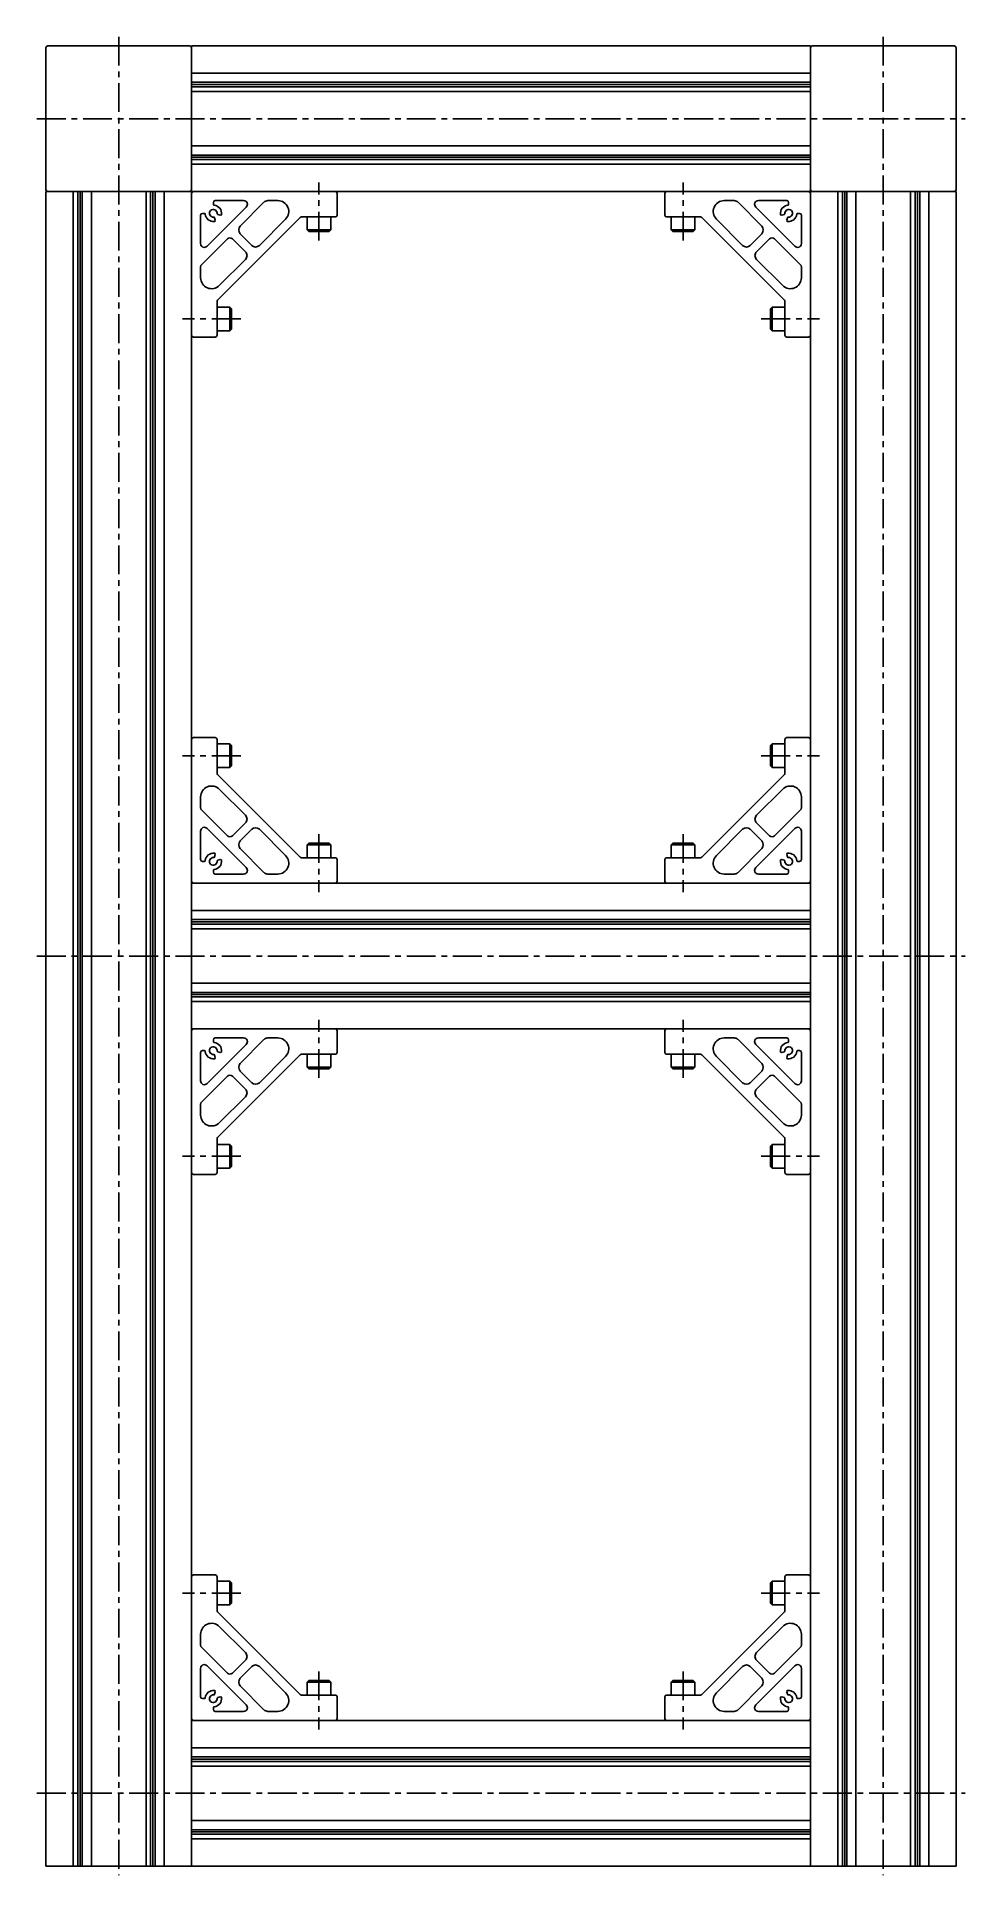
# Model space of a CAD drawing. Extents: x -5 to 1211, y -8 to 1575.
# Drawn here: x 561 to 1071, y 5 to 1015 of the extents above; entities that cross this region are included whole.
import ezdxf

# ---------------------------------------------------------------- set-up
doc = ezdxf.new("R2010")
doc.units = 0
doc.header["$LTSCALE"] = 0.5
doc.linetypes.add('CENTER', pattern=[50.8, 31.75, -6.35, 6.35, -6.35])
doc.layers.add('MSM_CENTER', color=1, linetype='CENTER')
doc.layers.add('MSM_CONTINUOUS', color=7, linetype='CONTINUOUS')

msp = doc.modelspace()

# ---------------------------------------------------------------- linework, layer by layer
at = {"layer": 'MSM_CENTER'}
for p, q in [((606, 1015), (606, 5)), ((1026, 1015), (1026, 5)), ((561, 970), (1071, 970)), ((716, 903), (716, 935)), ((916, 903), (916, 935)), ((673, 860), (641, 860)), ((959, 860), (991, 860)), ((673, 620), (641, 620)), ((959, 620), (991, 620)), ((716, 577), (716, 545)), ((916, 577), (916, 545)), ((561, 510), (1071, 510)), ((716, 443), (716, 475)), ((916, 443), (916, 475)), ((673, 400), (641, 400)), ((959, 400), (991, 400)), ((673, 160), (641, 160)), ((959, 160), (991, 160)), ((716, 117), (716, 85)), ((916, 117), (916, 85)), ((561, 50), (1071, 50))]:
    msp.add_line(p, q, dxfattribs=at)
at = {"layer": 'MSM_CONTINUOUS'}
for p, q in [((567, 1010), (645, 1010)), ((646, 1010), (646, 10)), ((646, 1010), (986, 1010)), ((986, 1010), (986, 10)), ((987, 1010), (1065, 1010)), ((566, 931), (566, 1009)), ((1066, 1009), (1066, 931)), ((646, 995), (986, 995)), ((646, 990), (986, 990)), ((646, 988.8), (986, 988.8)), ((646, 987.5), (986, 987.5)), ((646, 985), (986, 985)), ((646, 955), (986, 955)), ((646, 950), (986, 950)), ((646, 948.8), (986, 948.8)), ((646, 947.5), (986, 947.5)), ((646, 945), (986, 945)), ((1066, 930), (566, 930)), ((566, 930), (566, 10)), ((581, 930), (581, 10)), ((583.5, 930), (583.5, 10)), ((584.8, 930), (584.8, 10)), ((586, 930), (586, 10)), ((591, 930), (591, 10)), ((621, 930), (621, 10)), ((623.5, 930), (623.5, 10)), ((624.8, 930), (624.8, 10)), ((626, 930), (626, 10)), ((631, 930), (631, 10)), ((1001, 930), (1001, 10)), ((1003.5, 930), (1003.5, 10)), ((1004.8, 930), (1004.8, 10)), ((1006, 930), (1006, 10)), ((1011, 930), (1011, 10)), ((1041, 930), (1041, 10)), ((1043.5, 930), (1043.5, 10)), ((1044.8, 930), (1044.8, 10)), ((1046, 930), (1046, 10)), ((1051, 930), (1051, 10)), ((1066, 930), (1066, 10)), ((676.1, 921.4), (654.6, 899.9)), ((658, 923), (658, 924)), ((659, 925), (674.6, 925)), ((672.7, 911), (685.8, 924.1)), ((688, 925), (693.4, 925)), ((726, 929), (726, 917)), ((906, 929), (906, 917)), ((944, 925), (938.6, 925)), ((959.3, 911), (946.2, 924.1)), ((955.9, 921.4), (977.4, 899.9)), ((973, 925), (957.4, 925)), ((974, 923), (974, 924)), ((651, 901.4), (651, 917)), ((652, 918), (653, 918)), ((659, 914.2), (658.7, 915.5)), ((705.7, 915.7), (660.3, 870.3)), ((660.5, 917.3), (661.8, 917)), ((697.7, 914.8), (683.4, 900.4)), ((725, 916), (706.4, 916)), ((709.5, 916), (709.5, 908.9)), ((709.5, 916), (722.5, 916)), ((722.5, 908.9), (722.5, 916)), ((907, 916), (925.6, 916)), ((909.5, 908.9), (909.5, 916)), ((922.5, 916), (909.5, 916)), ((922.5, 916), (922.5, 908.9)), ((926.3, 915.7), (971.7, 870.3)), ((934.3, 914.8), (948.6, 900.4)), ((971.5, 917.3), (970.2, 917)), ((973, 914.2), (973.3, 915.5)), ((980, 918), (979, 918)), ((981, 901.4), (981, 917)), ((651.6, 889.9), (665.7, 904)), ((668.5, 904), (675.6, 896.9)), ((679.1, 900.4), (672.7, 906.8)), ((709.5, 908.9), (710.4, 908)), ((709.5, 908.9), (722.5, 908.9)), ((710.4, 908), (721.6, 908)), ((721.6, 908), (722.5, 908.9)), ((910.4, 908), (909.5, 908.9)), ((922.5, 908.9), (909.5, 908.9)), ((921.6, 908), (910.4, 908)), ((922.5, 908.9), (921.6, 908)), ((952.9, 900.4), (959.3, 906.8)), ((963.5, 904), (956.4, 896.9)), ((980.4, 889.9), (966.3, 904)), ((675.6, 892.6), (661.2, 878.3)), ((956.4, 892.6), (970.8, 878.3)), ((651, 882.6), (651, 888.5)), ((981, 882.6), (981, 888.5)), ((660, 869.6), (660, 851)), ((972, 869.6), (972, 851)), ((667.1, 866.5), (660, 866.5)), ((668, 865.6), (667.1, 866.5)), ((667.1, 853.5), (667.1, 866.5)), ((668, 854.4), (668, 865.6)), ((964, 865.6), (964.9, 866.5)), ((964, 854.4), (964, 865.6)), ((964.9, 866.5), (972, 866.5)), ((964.9, 853.5), (964.9, 866.5)), ((659, 850), (647, 850)), ((660, 853.5), (667.1, 853.5)), ((667.1, 853.5), (668, 854.4)), ((964.9, 853.5), (964, 854.4)), ((972, 853.5), (964.9, 853.5)), ((973, 850), (985, 850)), ((659, 630), (647, 630)), ((660, 610.4), (660, 629)), ((660, 626.5), (667.1, 626.5)), ((667.1, 626.5), (668, 625.6)), ((667.1, 626.5), (667.1, 613.5)), ((964.9, 626.5), (964, 625.6)), ((972, 626.5), (964.9, 626.5)), ((964.9, 626.5), (964.9, 613.5)), ((972, 610.4), (972, 629)), ((973, 630), (985, 630)), ((668, 625.6), (668, 614.4)), ((964, 625.6), (964, 614.4)), ((667.1, 613.5), (660, 613.5)), ((705.7, 564.3), (660.3, 609.7)), ((668, 614.4), (667.1, 613.5)), ((926.3, 564.3), (971.7, 609.7)), ((964, 614.4), (964.9, 613.5)), ((964.9, 613.5), (972, 613.5)), ((651, 597.4), (651, 591.5)), ((675.6, 587.4), (661.2, 601.7)), ((956.4, 587.4), (970.8, 601.7)), ((981, 597.4), (981, 591.5)), ((651.6, 590.1), (665.7, 576)), ((980.4, 590.1), (966.3, 576)), ((651, 578.6), (651, 563)), ((676.1, 558.6), (654.6, 580.1)), ((668.5, 576), (675.6, 583.1)), ((679.1, 579.6), (672.7, 573.2)), ((697.7, 565.2), (683.4, 579.6)), ((934.3, 565.2), (948.6, 579.6)), ((952.9, 579.6), (959.3, 573.2)), ((955.9, 558.6), (977.4, 580.1)), ((963.5, 576), (956.4, 583.1)), ((981, 578.6), (981, 563)), ((659, 565.8), (658.7, 564.5)), ((672.7, 569), (685.8, 555.9)), ((709.5, 571.1), (710.4, 572)), ((709.5, 564), (709.5, 571.1)), ((709.5, 571.1), (722.5, 571.1)), ((710.4, 572), (721.6, 572)), ((721.6, 572), (722.5, 571.1)), ((722.5, 571.1), (722.5, 564)), ((910.4, 572), (909.5, 571.1)), ((909.5, 571.1), (909.5, 564)), ((922.5, 571.1), (909.5, 571.1)), ((921.6, 572), (910.4, 572)), ((922.5, 571.1), (921.6, 572)), ((922.5, 564), (922.5, 571.1)), ((959.3, 569), (946.2, 555.9)), ((973, 565.8), (973.3, 564.5)), ((652, 562), (653, 562)), ((658, 557), (658, 556)), ((660.5, 562.7), (661.8, 563)), ((725, 564), (706.4, 564)), ((709.5, 564), (722.5, 564)), ((726, 551), (726, 563)), ((906, 551), (906, 563)), ((907, 564), (925.6, 564)), ((922.5, 564), (909.5, 564)), ((971.5, 562.7), (970.2, 563)), ((974, 557), (974, 556)), ((980, 562), (979, 562)), ((646, 550), (986, 550)), ((659, 555), (674.6, 555)), ((688, 555), (693.4, 555)), ((944, 555), (938.6, 555)), ((973, 555), (957.4, 555)), ((646, 535), (986, 535)), ((646, 530), (986, 530)), ((646, 528.8), (986, 528.8)), ((646, 527.5), (986, 527.5)), ((646, 525), (986, 525)), ((646, 495), (986, 495)), ((646, 490), (986, 490)), ((646, 488.8), (986, 488.8)), ((646, 487.5), (986, 487.5)), ((646, 485), (986, 485)), ((646, 470), (986, 470)), ((659, 465), (674.6, 465)), ((688, 465), (693.4, 465)), ((726, 469), (726, 457)), ((906, 469), (906, 457)), ((944, 465), (938.6, 465)), ((973, 465), (957.4, 465)), ((651, 441.4), (651, 457)), ((652, 458), (653, 458)), ((676.1, 461.4), (654.6, 439.9)), ((658, 463), (658, 464)), ((659, 454.2), (658.7, 455.5)), ((705.7, 455.7), (660.3, 410.3)), ((660.5, 457.3), (661.8, 457)), ((672.7, 451), (685.8, 464.1)), ((697.7, 454.8), (683.4, 440.4)), ((725, 456), (706.4, 456)), ((709.5, 456), (709.5, 448.9)), ((709.5, 456), (722.5, 456)), ((722.5, 448.9), (722.5, 456)), ((907, 456), (925.6, 456)), ((909.5, 448.9), (909.5, 456)), ((922.5, 456), (909.5, 456)), ((922.5, 456), (922.5, 448.9)), ((926.3, 455.7), (971.7, 410.3)), ((934.3, 454.8), (948.6, 440.4)), ((959.3, 451), (946.2, 464.1)), ((955.9, 461.4), (977.4, 439.9)), ((971.5, 457.3), (970.2, 457)), ((973, 454.2), (973.3, 455.5)), ((974, 463), (974, 464)), ((980, 458), (979, 458)), ((981, 441.4), (981, 457)), ((679.1, 440.4), (672.7, 446.8)), ((709.5, 448.9), (710.4, 448)), ((709.5, 448.9), (722.5, 448.9)), ((710.4, 448), (721.6, 448)), ((721.6, 448), (722.5, 448.9)), ((910.4, 448), (909.5, 448.9)), ((922.5, 448.9), (909.5, 448.9)), ((921.6, 448), (910.4, 448)), ((922.5, 448.9), (921.6, 448)), ((952.9, 440.4), (959.3, 446.8)), ((651.6, 429.9), (665.7, 444)), ((668.5, 444), (675.6, 436.9)), ((963.5, 444), (956.4, 436.9)), ((980.4, 429.9), (966.3, 444)), ((651, 422.6), (651, 428.5)), ((675.6, 432.6), (661.2, 418.3)), ((956.4, 432.6), (970.8, 418.3)), ((981, 422.6), (981, 428.5)), ((660, 409.6), (660, 391)), ((667.1, 406.5), (660, 406.5)), ((668, 405.6), (667.1, 406.5)), ((667.1, 393.5), (667.1, 406.5)), ((668, 394.4), (668, 405.6)), ((964, 405.6), (964.9, 406.5)), ((964, 394.4), (964, 405.6)), ((964.9, 406.5), (972, 406.5)), ((964.9, 393.5), (964.9, 406.5)), ((972, 409.6), (972, 391)), ((667.1, 393.5), (668, 394.4)), ((964.9, 393.5), (964, 394.4)), ((659, 390), (647, 390)), ((660, 393.5), (667.1, 393.5)), ((972, 393.5), (964.9, 393.5)), ((973, 390), (985, 390)), ((659, 170), (647, 170)), ((660, 150.4), (660, 169)), ((660, 166.5), (667.1, 166.5)), ((667.1, 166.5), (668, 165.6)), ((667.1, 166.5), (667.1, 153.5)), ((668, 165.6), (668, 154.4)), ((964.9, 166.5), (964, 165.6)), ((964, 165.6), (964, 154.4)), ((972, 166.5), (964.9, 166.5)), ((964.9, 166.5), (964.9, 153.5)), ((972, 150.4), (972, 169)), ((973, 170), (985, 170)), ((667.1, 153.5), (660, 153.5)), ((668, 154.4), (667.1, 153.5)), ((964, 154.4), (964.9, 153.5)), ((964.9, 153.5), (972, 153.5)), ((705.7, 104.3), (660.3, 149.7)), ((675.6, 127.4), (661.2, 141.7)), ((926.3, 104.3), (971.7, 149.7)), ((956.4, 127.4), (970.8, 141.7)), ((651, 137.4), (651, 131.5)), ((981, 137.4), (981, 131.5)), ((651.6, 130.1), (665.7, 116)), ((668.5, 116), (675.6, 123.1)), ((963.5, 116), (956.4, 123.1)), ((980.4, 130.1), (966.3, 116)), ((651, 118.6), (651, 103)), ((676.1, 98.6), (654.6, 120.1)), ((679.1, 119.6), (672.7, 113.2)), ((697.7, 105.2), (683.4, 119.6)), ((709.5, 111.1), (710.4, 112)), ((709.5, 104), (709.5, 111.1)), ((709.5, 111.1), (722.5, 111.1)), ((710.4, 112), (721.6, 112)), ((721.6, 112), (722.5, 111.1)), ((722.5, 111.1), (722.5, 104)), ((910.4, 112), (909.5, 111.1)), ((909.5, 111.1), (909.5, 104)), ((922.5, 111.1), (909.5, 111.1)), ((921.6, 112), (910.4, 112)), ((922.5, 111.1), (921.6, 112)), ((922.5, 104), (922.5, 111.1)), ((934.3, 105.2), (948.6, 119.6)), ((952.9, 119.6), (959.3, 113.2)), ((955.9, 98.6), (977.4, 120.1)), ((981, 118.6), (981, 103)), ((652, 102), (653, 102)), ((659, 105.8), (658.7, 104.5)), ((660.5, 102.7), (661.8, 103)), ((672.7, 109), (685.8, 95.9)), ((725, 104), (706.4, 104)), ((709.5, 104), (722.5, 104)), ((726, 91), (726, 103)), ((906, 91), (906, 103)), ((907, 104), (925.6, 104)), ((922.5, 104), (909.5, 104)), ((959.3, 109), (946.2, 95.9)), ((971.5, 102.7), (970.2, 103)), ((973, 105.8), (973.3, 104.5)), ((980, 102), (979, 102)), ((658, 97), (658, 96)), ((659, 95), (674.6, 95)), ((688, 95), (693.4, 95)), ((944, 95), (938.6, 95)), ((973, 95), (957.4, 95)), ((974, 97), (974, 96)), ((646, 90), (986, 90)), ((646, 75), (986, 75)), ((646, 70), (986, 70)), ((646, 68.8), (986, 68.8)), ((646, 67.5), (986, 67.5)), ((646, 65), (986, 65)), ((646, 35), (986, 35)), ((646, 30), (986, 30)), ((646, 28.8), (986, 28.8)), ((646, 27.5), (986, 27.5)), ((646, 25), (986, 25)), ((1066, 10), (566, 10))]:
    msp.add_line(p, q, dxfattribs=at)
for centre, radius, start, end in [((987, 1009), 1, 90, 180), ((567, 1009), 1, 90, 180), ((645, 1009), 1, 0, 90), ((1065, 1009), 1, 0, 90), ((567, 931), 1, 180, 270), ((645, 931), 1, 270, 0), ((647, 929), 1, 90, 180), ((725, 929), 1, 0, 90), ((907, 929), 1, 90, 180), ((985, 929), 1, 0, 90), ((987, 931), 1, 180, 270), ((1065, 931), 1, 270, 0), ((658, 918), 2.1, 356.0866, 273.9121), ((659, 924), 1, 90, 180), ((658.5, 923), 0.5, 180.0013, 264.2604), ((658, 918), 4.5, 352.1801, 84.2609), ((674.6, 922.9), 2.1, 315, 90), ((688, 922), 3, 89.9998, 134.9998), ((693.4, 919), 6, 315, 89.9999), ((938.6, 919), 6, 90.0001, 225), ((944, 922), 3, 45.0002, 90.0002), ((957.4, 922.9), 2.1, 90, 225), ((974, 918), 4.5, 95.7391, 187.8199), ((974, 918), 2.1, 266.0879, 183.9134), ((973, 924), 1, 0, 90), ((973.5, 923), 0.5, 275.7396, 359.9987), ((652, 917), 1, 90, 180), ((653, 917.5), 0.5, 5.7365, 90.0016), ((658, 918), 4.5, 185.7397, 277.8193), ((658.2, 915.4), 0.5, 14.9999, 93.9121), ((658.5, 914), 0.5, 277.8211, 14.9986), ((660.6, 917.8), 0.5, 176.0866, 255.0001), ((662, 917.5), 0.5, 255.0003, 352.1775), ((674.9, 908.9), 3, 134.9999, 224.9999), ((706.4, 915), 1, 89.9992, 134.9995), ((725, 917), 1, 270, 0), ((907, 917), 1, 180, 270), ((925.6, 915), 1, 45.0005, 90.0008), ((957.1, 908.9), 3, 315.0001, 45.0001), ((970, 917.5), 0.5, 187.8225, 284.9997), ((971.4, 917.8), 0.5, 284.9999, 3.9134), ((973.5, 914), 0.5, 165.0014, 262.1789), ((973.8, 915.4), 0.5, 86.0879, 165.0001), ((974, 918), 4.5, 262.1807, 354.2603), ((979, 917.5), 0.5, 89.9984, 174.2635), ((980, 917), 1, 0, 90), ((653.1, 901.4), 2.1, 180, 315), ((667.1, 902.5), 2, 44.9988, 135.0008), ((681.2, 902.5), 3, 225.0007, 314.9995), ((950.8, 902.5), 3, 225.0005, 314.9993), ((964.9, 902.5), 2, 44.9992, 135.0012), ((978.9, 901.4), 2.1, 225, 0), ((653, 888.5), 2, 134.9992, 179.9989), ((673.5, 894.8), 3, 314.9998, 44.9999), ((958.5, 894.8), 3, 135.0001, 225.0002), ((979, 888.5), 2, 0.0011, 45.0008), ((657, 882.6), 6, 180, 315), ((975, 882.6), 6, 225, 360), ((661, 869.6), 1, 135.0011, 180.0014), ((971, 869.6), 1, 359.9986, 44.9989), ((647, 851), 1, 180, 270), ((659, 851), 1, 270, 0.0021), ((973, 851), 1, 179.9979, 270), ((985, 851), 1, 270, 0), ((647, 629), 1, 90, 180), ((659, 629), 1, 359.9979, 90), ((973, 629), 1, 90, 180.0021), ((985, 629), 1, 0, 90), ((661, 610.4), 1, 179.9986, 224.9989), ((971, 610.4), 1, 315.0011, 0.0014), ((657, 597.4), 6, 45, 180), ((975, 597.4), 6, 0, 135), ((653, 591.5), 2, 180.0011, 225.0008), ((673.5, 585.2), 3, 315.0001, 45.0002), ((958.5, 585.2), 3, 134.9998, 224.9999), ((979, 591.5), 2, 314.9992, 359.9989), ((653.1, 578.6), 2.1, 45, 180), ((667.1, 577.5), 2, 224.9992, 315.0012), ((681.2, 577.5), 3, 45.0005, 134.9993), ((950.8, 577.5), 3, 45.0007, 134.9995), ((964.9, 577.5), 2, 224.9988, 315.0008), ((978.9, 578.6), 2.1, 0, 135), ((658, 562), 4.5, 82.1807, 174.2603), ((658.5, 566), 0.5, 345.0014, 82.1789), ((674.9, 571.1), 3, 135.0001, 225.0001), ((957.1, 571.1), 3, 314.9999, 44.9999), ((973.5, 566), 0.5, 97.8211, 194.9986), ((974, 562), 4.5, 5.7397, 97.8193), ((652, 563), 1, 180, 270), ((653, 562.5), 0.5, 269.9984, 354.2635), ((658, 562), 2.1, 86.0879, 3.9134), ((658.5, 557), 0.5, 95.7396, 179.9987), ((659, 556), 1, 180, 270), ((658.2, 564.6), 0.5, 266.0879, 345.0001), ((658, 562), 4.5, 275.7391, 7.8199), ((660.6, 562.2), 0.5, 104.9999, 183.9134), ((662, 562.5), 0.5, 7.8225, 104.9997), ((674.6, 557.1), 2.1, 270, 45), ((688, 558), 3, 225.0002, 270.0002), ((693.4, 561), 6, 270.0001, 45), ((706.4, 565), 1, 225.0005, 270.0008), ((725, 563), 1, 0, 90), ((907, 563), 1, 90, 180), ((925.6, 565), 1, 269.9992, 314.9995), ((938.6, 561), 6, 135, 269.9999), ((944, 558), 3, 269.9998, 314.9998), ((957.4, 557.1), 2.1, 135, 270), ((970, 562.5), 0.5, 75.0003, 172.1775), ((974, 562), 4.5, 172.1801, 264.2609), ((971.4, 562.2), 0.5, 356.0866, 75.0001), ((974, 562), 2.1, 176.0866, 93.9121), ((973, 556), 1, 270, 0), ((973.8, 564.6), 0.5, 194.9999, 273.9121), ((973.5, 557), 0.5, 0.0013, 84.2604), ((979, 562.5), 0.5, 185.7365, 270.0016), ((980, 563), 1, 270, 0), ((647, 551), 1, 180, 270), ((725, 551), 1, 270, 0), ((907, 551), 1, 180, 270), ((985, 551), 1, 270, 0), ((647, 469), 1, 90, 180), ((659, 464), 1, 90, 180), ((674.6, 462.9), 2.1, 315, 90), ((688, 462), 3, 89.9998, 134.9998), ((693.4, 459), 6, 315, 89.9999), ((725, 469), 1, 0, 90), ((907, 469), 1, 90, 180), ((938.6, 459), 6, 90.0001, 225), ((944, 462), 3, 45.0002, 90.0002), ((957.4, 462.9), 2.1, 90, 225), ((973, 464), 1, 0, 90), ((985, 469), 1, 0, 90), ((652, 457), 1, 90, 180), ((653, 457.5), 0.5, 5.7365, 90.0016), ((658, 458), 4.5, 185.7397, 277.8193), ((658, 458), 2.1, 356.0866, 273.9121), ((658.5, 463), 0.5, 180.0013, 264.2604), ((658.2, 455.4), 0.5, 14.9999, 93.9121), ((658, 458), 4.5, 352.1801, 84.2609), ((660.6, 457.8), 0.5, 176.0866, 255.0001), ((662, 457.5), 0.5, 255.0003, 352.1775), ((706.4, 455), 1, 89.9992, 134.9995), ((725, 457), 1, 270, 0), ((907, 457), 1, 180, 270), ((925.6, 455), 1, 45.0005, 90.0008), ((974, 458), 4.5, 95.7391, 187.8199), ((970, 457.5), 0.5, 187.8225, 284.9997), ((971.4, 457.8), 0.5, 284.9999, 3.9134), ((974, 458), 2.1, 266.0879, 183.9134), ((973.8, 455.4), 0.5, 86.0879, 165.0001), ((974, 458), 4.5, 262.1807, 354.2603), ((973.5, 463), 0.5, 275.7396, 359.9987), ((979, 457.5), 0.5, 89.9984, 174.2635), ((980, 457), 1, 0, 90), ((658.5, 454), 0.5, 277.8211, 14.9986), ((667.1, 442.5), 2, 44.9988, 135.0008), ((674.9, 448.9), 3, 134.9999, 224.9999), ((957.1, 448.9), 3, 315.0001, 45.0001), ((964.9, 442.5), 2, 44.9992, 135.0012), ((973.5, 454), 0.5, 165.0014, 262.1789), ((653.1, 441.4), 2.1, 180, 315), ((673.5, 434.8), 3, 314.9998, 44.9999), ((681.2, 442.5), 3, 225.0007, 314.9995), ((950.8, 442.5), 3, 225.0005, 314.9993), ((958.5, 434.8), 3, 135.0001, 225.0002), ((978.9, 441.4), 2.1, 225, 0), ((653, 428.5), 2, 134.9992, 179.9989), ((979, 428.5), 2, 0.0011, 45.0008), ((657, 422.6), 6, 180, 315), ((975, 422.6), 6, 225, 360), ((661, 409.6), 1, 135.0011, 180.0014), ((971, 409.6), 1, 359.9986, 44.9989), ((647, 391), 1, 180, 270), ((659, 391), 1, 270, 0.0021), ((973, 391), 1, 179.9979, 270), ((985, 391), 1, 270, 0), ((647, 169), 1, 90, 180), ((659, 169), 1, 359.9979, 90), ((973, 169), 1, 90, 180.0021), ((985, 169), 1, 0, 90), ((657, 137.4), 6, 45, 180), ((661, 150.4), 1, 179.9986, 224.9989), ((975, 137.4), 6, 0, 135), ((971, 150.4), 1, 315.0011, 0.0014), ((653, 131.5), 2, 180.0011, 225.0008), ((979, 131.5), 2, 314.9992, 359.9989), ((673.5, 125.2), 3, 315.0001, 45.0002), ((958.5, 125.2), 3, 134.9998, 224.9999), ((653.1, 118.6), 2.1, 45, 180), ((667.1, 117.5), 2, 224.9992, 315.0012), ((674.9, 111.1), 3, 135.0001, 225.0001), ((681.2, 117.5), 3, 45.0005, 134.9993), ((950.8, 117.5), 3, 45.0007, 134.9995), ((957.1, 111.1), 3, 314.9999, 44.9999), ((964.9, 117.5), 2, 224.9988, 315.0008), ((978.9, 118.6), 2.1, 0, 135), ((652, 103), 1, 180, 270), ((653, 102.5), 0.5, 269.9984, 354.2635), ((658, 102), 4.5, 82.1807, 174.2603), ((658, 102), 2.1, 86.0879, 3.9134), ((658.2, 104.6), 0.5, 266.0879, 345.0001), ((658, 102), 4.5, 275.7391, 7.8199), ((658.5, 106), 0.5, 345.0014, 82.1789), ((660.6, 102.2), 0.5, 104.9999, 183.9134), ((662, 102.5), 0.5, 7.8225, 104.9997), ((693.4, 101), 6, 270.0001, 45), ((706.4, 105), 1, 225.0005, 270.0008), ((725, 103), 1, 0, 90), ((907, 103), 1, 90, 180), ((925.6, 105), 1, 269.9992, 314.9995), ((938.6, 101), 6, 135, 269.9999), ((970, 102.5), 0.5, 75.0003, 172.1775), ((974, 102), 4.5, 172.1801, 264.2609), ((971.4, 102.2), 0.5, 356.0866, 75.0001), ((974, 102), 2.1, 176.0866, 93.9121), ((973.5, 106), 0.5, 97.8211, 194.9986), ((973.8, 104.6), 0.5, 194.9999, 273.9121), ((974, 102), 4.5, 5.7397, 97.8193), ((979, 102.5), 0.5, 185.7365, 270.0016), ((980, 103), 1, 270, 0), ((647, 91), 1, 180, 270), ((658.5, 97), 0.5, 95.7396, 179.9987), ((659, 96), 1, 180, 270), ((674.6, 97.1), 2.1, 270, 45), ((688, 98), 3, 225.0002, 270.0002), ((725, 91), 1, 270, 0), ((907, 91), 1, 180, 270), ((944, 98), 3, 269.9998, 314.9998), ((957.4, 97.1), 2.1, 135, 270), ((973, 96), 1, 270, 0), ((973.5, 97), 0.5, 0.0013, 84.2604), ((985, 91), 1, 270, 0)]:
    msp.add_arc(centre, radius, start, end, dxfattribs=at)

doc.saveas('drawing.dxf')
